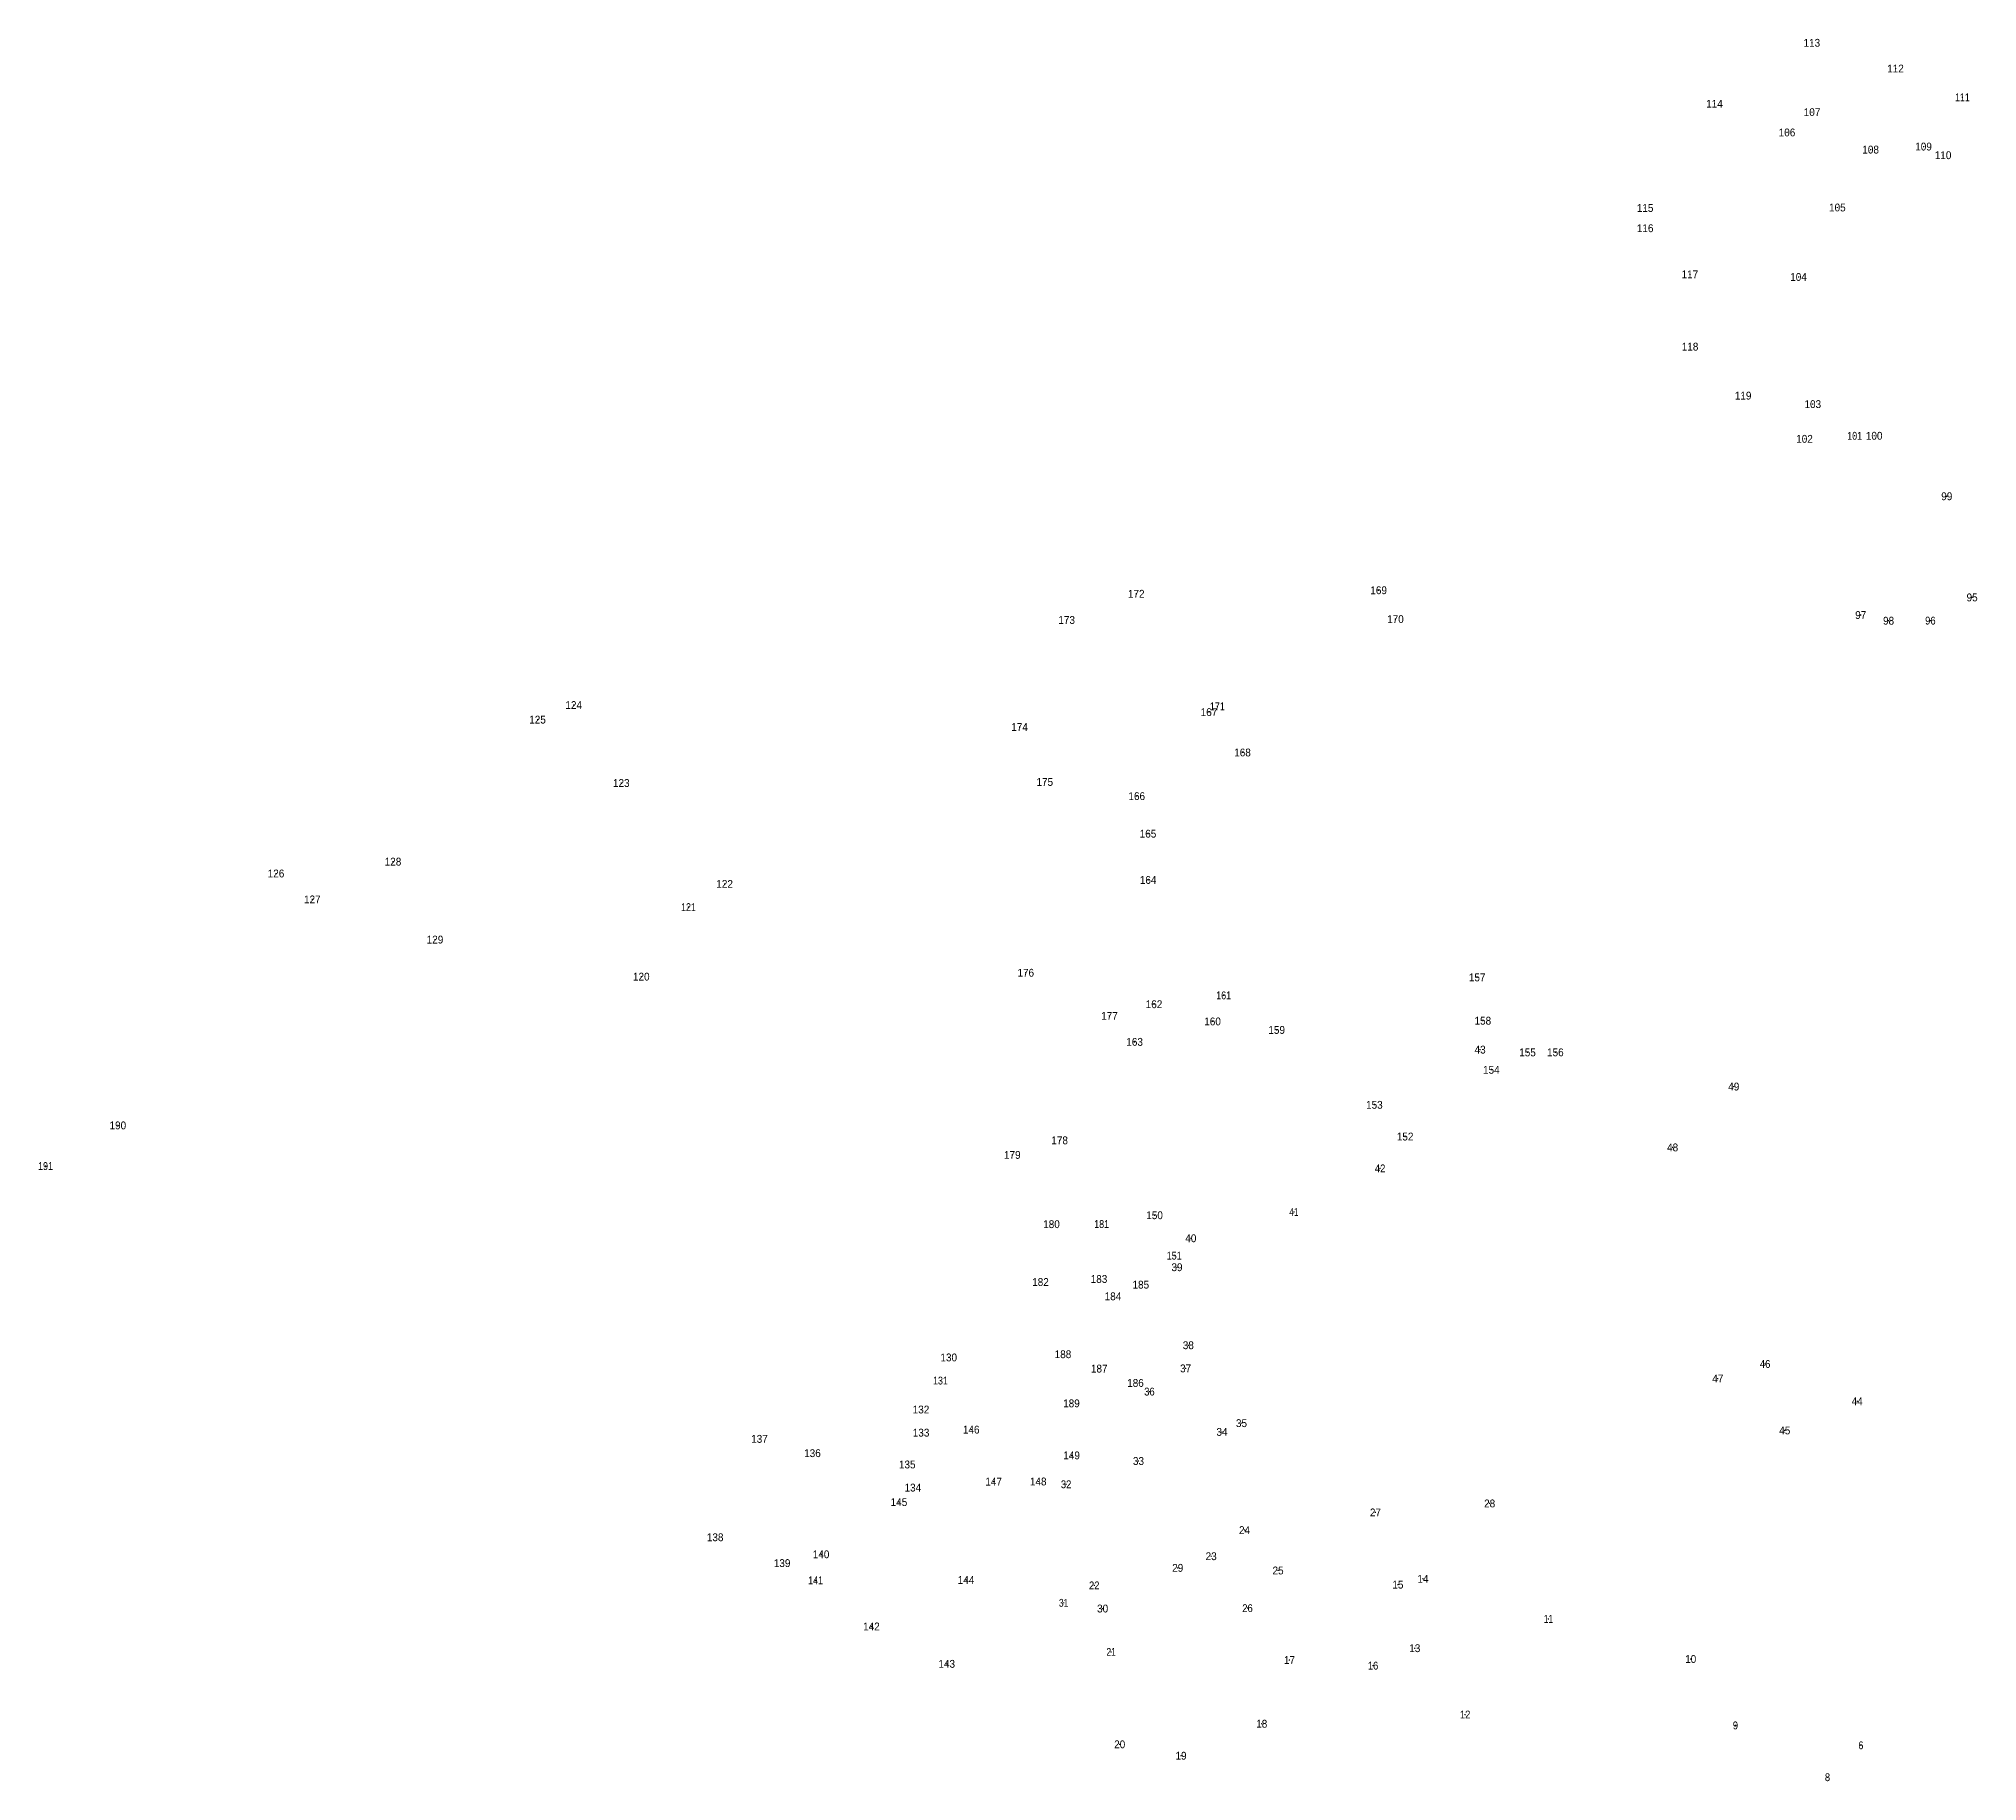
# Model space of a CAD drawing. Header units: metres. Extents: x 551938 to 556775, y 1847899 to 1849752.
# Drawn here: x 553942 to 555178, y 1848429 to 1849540 of the extents above; entities that cross this region are included whole.
import ezdxf
from ezdxf.enums import TextEntityAlignment as Align

# ---------------------------------------------------------------- set-up
doc = ezdxf.new("R2010")
doc.units = ezdxf.units.M
doc.header["$LTSCALE"] = 2
doc.layers.add('11', color=7, linetype='Continuous', lineweight=13)
doc.layers.add('12', color=7, linetype='Continuous')

msp = doc.modelspace()

# ---------------------------------------------------------------- texts
at = {"layer": '12'}
for s, width, p in [('113', 0.95, (555072.82, 1849535.35)), ('112', 0.95, (555126.175, 1849518.9)), ('114', 0.95, (555010.72, 1849496.46)), ('111', 0.85, (555168.885, 1849500.56)), ('107', 0.95, (555072.94, 1849491.09)), ('106', 0.95, (555056.975, 1849478.14)), ('109', 0.95, (555144.08, 1849469.14)), ('108', 0.95, (555110.32, 1849467.21)), ('110', 0.95, (555156.54, 1849463.64)), ('115', 0.95, (554966.46, 1849429.95)), ('105', 0.95, (555089.09, 1849430.27)), ('116', 0.95, (554966.495, 1849417.04)), ('117', 0.95, (554995.01, 1849387.6)), ('104', 0.95, (555064.32, 1849385.94)), ('118', 0.95, (554995.13, 1849341.5)), ('119', 0.95, (555028.98, 1849310.23)), ('103', 0.95, (555073.42, 1849304.82)), ('101', 0.85, (555100.135, 1849284.6)), ('100', 0.95, (555112.58, 1849284.63)), ('102', 0.95, (555068.145, 1849282.67)), ('99', 0.95, (555158.89, 1849246.02)), ('169', 0.95, (554796.48, 1849186.06)), ('172', 0.95, (554641.855, 1849183.81)), ('95', 0.95, (555175.05, 1849181.51)), ('173', 0.95, (554597.47, 1849167.1)), ('170', 0.95, (554807.19, 1849167.64)), ('97', 0.95, (555103.99, 1849170.26)), ('98', 0.95, (555121.77, 1849166.62)), ('96', 0.9, (555148.425, 1849166.69)), ('124', 0.95, (554283.03, 1849112.81)), ('171', 0.85, (554693.595, 1849112.02)), ('125', 0.95, (554259.95, 1849103.53)), ('174', 0.95, (554567.43, 1849098.78)), ('167', 0.95, (554688.26, 1849108.32)), ('168', 0.95, (554709.66, 1849082.55)), ('123', 0.95, (554313.37, 1849063.09)), ('175', 0.95, (554583.52, 1849063.78)), ('166', 0.95, (554642.185, 1849054.71)), ('165', 0.95, (554649.36, 1849030.76)), ('128', 0.95, (554167.76, 1849012.92)), ('126', 0.95, (554093.135, 1849005.35)), ('164', 0.95, (554649.44, 1849001.25)), ('127', 0.95, (554116.29, 1848988.81)), ('122', 0.95, (554379.295, 1848998.71)), ('121', 0.85, (554356.235, 1848983.89)), ('129', 0.95, (554194.55, 1848963.19)), ('120', 0.95, (554326.13, 1848939.55)), ('176', 0.95, (554571.385, 1848942.03)), ('157', 0.95, (554859.32, 1848939.08)), ('161', 0.85, (554697.625, 1848927.6)), ('177', 0.95, (554624.78, 1848914.5)), ('162', 0.95, (554653.195, 1848921.95)), ('160', 0.95, (554690.55, 1848910.98)), ('159', 0.95, (554731.44, 1848905.55)), ('158', 0.95, (554862.95, 1848911.43)), ('163', 0.95, (554640.82, 1848897.94)), ('43', 0.95, (554861.22, 1848892.98)), ('155', 0.95, (554891.44, 1848891.21)), ('156', 0.95, (554909.205, 1848891.26)), ('154', 0.95, (554868.36, 1848880.09)), ('49', 0.95, (555023.02, 1848869.42)), ('153', 0.95, (554793.77, 1848857.76)), ('190', 0.95, (553992.24, 1848844.64)), ('178', 0.95, (554592.99, 1848835.11)), ('152', 0.95, (554813.375, 1848837.52)), ('48', 0.95, (554984.02, 1848830.59)), ('191', 0.85, (553946.105, 1848818.7)), ('179', 0.95, (554562.8, 1848825.81)), ('42', 0.9, (554797.425, 1848817.2)), ('41', 0.8, (554742.415, 1848789.39)), ('180', 0.95, (554587.8, 1848781.62)), ('181', 0.85, (554619.795, 1848781.7)), ('150', 0.95, (554653.55, 1848787.32)), ('40', 0.95, (554676.69, 1848772.62)), ('151', 0.85, (554666.065, 1848761.53)), ('39', 0.95, (554667.85, 1848754.16)), ('182', 0.95, (554580.785, 1848744.71)), ('183', 0.95, (554618.11, 1848746.65)), ('185', 0.95, (554644.78, 1848743.03)), ('184', 0.95, (554627.02, 1848735.61)), ('38', 0.95, (554675.09, 1848704.38)), ('130', 0.95, (554522.26, 1848696.6)), ('188', 0.95, (554595.12, 1848698.64)), ('46', 0.9, (555043.015, 1848692.42)), ('131', 0.85, (554516.975, 1848681.84)), ('187', 0.95, (554618.25, 1848689.48)), ('186', 0.95, (554641.375, 1848680.32)), ('37', 0.95, (554673.35, 1848689.62)), ('47', 0.95, (555012.83, 1848683.12)), ('189', 0.95, (554600.54, 1848667.3)), ('36', 0.9, (554650.275, 1848674.8)), ('44', 0.95, (555101.74, 1848668.6)), ('132', 0.95, (554504.565, 1848663.36)), ('35', 0.95, (554708.99, 1848654.67)), ('137', 0.95, (554401.53, 1848644.65)), ('133', 0.95, (554504.61, 1848648.61)), ('146', 0.95, (554536.595, 1848650.54)), ('34', 0.95, (554696.56, 1848649.1)), ('45', 0.95, (555055.57, 1848650.03)), ('136', 0.95, (554435.325, 1848635.52)), ('135', 0.95, (554495.78, 1848628.3)), ('149', 0.95, (554600.62, 1848634.1)), ('33', 0.95, (554643.29, 1848630.52)), ('147', 0.95, (554550.9, 1848617.38)), ('148', 0.95, (554579.34, 1848617.45)), ('145', 0.95, (554490.5, 1848604.31)), ('134', 0.95, (554499.37, 1848613.55)), ('32', 0.9, (554597.115, 1848615.65)), ('28', 0.95, (554867.3, 1848603.44)), ('27', 0.95, (554794.44, 1848597.71)), ('138', 0.95, (554373.26, 1848581.87)), ('24', 0.95, (554710.94, 1848586.43)), ('140', 0.95, (554440.82, 1848570.98)), ('23', 0.95, (554689.65, 1848569.78)), ('139', 0.95, (554415.96, 1848565.38)), ('141', 0.85, (554437.315, 1848554.37)), ('144', 0.95, (554533.29, 1848554.62)), ('29', 0.95, (554668.34, 1848562.35)), ('25', 0.95, (554732.33, 1848560.67)), ('14', 0.95, (554824.77, 1848555.37)), ('22', 0.9, (554615.045, 1848551.14)), ('15', 0.95, (554808.78, 1848551.64)), ('31', 0.8, (554595.535, 1848540.03)), ('30', 0.95, (554620.42, 1848536.4)), ('26', 0.9, (554712.835, 1848536.64)), ('11', 0.8, (554904.825, 1848529.76)), ('142', 0.95, (554472.935, 1848524.96)), ('21', 0.8, (554625.835, 1848508.75)), ('13', 0.95, (554819.55, 1848511.1)), ('143', 0.95, (554520.98, 1848501.11)), ('17', 0.95, (554739.59, 1848503.51)), ('16', 0.9, (554792.915, 1848499.96)), ('10', 0.95, (554995.53, 1848504.18)), ('12', 0.9, (554851.645, 1848468.76)), ('18', 0.95, (554721.92, 1848462.89)), ('9', 0.9, (555024.07, 1848461.83)), ('20', 0.95, (554631.31, 1848449.75)), ('6', 0.85, (555104.085, 1848449.13)), ('19', 0.95, (554670.43, 1848442.47)), ('8', 0.9, (555082.81, 1848428.78))]:
    msp.add_text(s, height=5, dxfattribs=dict(at, width=width)).set_placement(p, align=Align.CENTER)

# ---------------------------------------------------------------- linework, layer by layer
at = {"layer": '11'}
for p, q in [((555073.14, 1849537.85), (555072.51, 1849537.85)), ((555072.82, 1849537.54), (555072.82, 1849538.16)), ((555126.5, 1849521.4), (555125.87, 1849521.4)), ((555126.18, 1849521.08), (555126.18, 1849521.71)), ((555011.03, 1849498.96), (555010.41, 1849498.96)), ((555010.72, 1849498.65), (555010.72, 1849499.27)), ((555169.2, 1849503.06), (555168.57, 1849503.06)), ((555168.88, 1849502.75), (555168.88, 1849503.38)), ((555073.25, 1849493.59), (555072.63, 1849493.59)), ((555072.94, 1849493.28), (555072.94, 1849493.9)), ((555057.29, 1849480.64), (555056.66, 1849480.64)), ((555056.98, 1849480.33), (555056.98, 1849480.95)), ((555110.64, 1849469.71), (555110.01, 1849469.71)), ((555110.32, 1849469.4), (555110.32, 1849470.02)), ((555144.4, 1849471.64), (555143.77, 1849471.64)), ((555144.08, 1849471.33), (555144.08, 1849471.96)), ((555156.85, 1849466.14), (555156.23, 1849466.14)), ((555156.54, 1849465.83), (555156.54, 1849466.46)), ((554966.77, 1849432.45), (554966.15, 1849432.45)), ((554966.46, 1849432.14), (554966.46, 1849432.76)), ((555089.4, 1849432.77), (555088.78, 1849432.77)), ((555089.09, 1849432.46), (555089.09, 1849433.08)), ((554966.81, 1849419.54), (554966.18, 1849419.54)), ((554966.5, 1849419.23), (554966.5, 1849419.85)), ((554995.32, 1849390.1), (554994.69, 1849390.1)), ((554995.01, 1849389.79), (554995.01, 1849390.42)), ((555064.64, 1849388.44), (555064.01, 1849388.44)), ((555064.32, 1849388.13), (555064.32, 1849388.75)), ((554995.44, 1849344), (554994.81, 1849344)), ((554995.13, 1849343.68), (554995.13, 1849344.31)), ((555029.29, 1849312.73), (555028.66, 1849312.73)), ((555028.98, 1849312.42), (555028.98, 1849313.04)), ((555073.73, 1849307.32), (555073.11, 1849307.32)), ((555073.42, 1849307), (555073.42, 1849307.63)), ((555068.46, 1849285.17), (555067.84, 1849285.17)), ((555068.15, 1849284.86), (555068.15, 1849285.48)), ((555100.45, 1849287.1), (555099.82, 1849287.1)), ((555100.13, 1849286.79), (555100.13, 1849287.41)), ((555112.89, 1849287.13), (555112.26, 1849287.13)), ((555112.58, 1849286.82), (555112.58, 1849287.44)), ((555159.2, 1849248.52), (555158.57, 1849248.52)), ((555158.89, 1849248.21), (555158.89, 1849248.83)), ((554642.17, 1849186.31), (554641.55, 1849186.31)), ((554641.86, 1849186), (554641.86, 1849186.63)), ((554796.79, 1849188.56), (554796.17, 1849188.56)), ((554796.48, 1849188.25), (554796.48, 1849188.87)), ((555175.36, 1849184.01), (555174.74, 1849184.01)), ((555175.05, 1849183.7), (555175.05, 1849184.32)), ((554597.78, 1849169.6), (554597.16, 1849169.6)), ((554597.47, 1849169.29), (554597.47, 1849169.91)), ((554807.5, 1849170.14), (554806.88, 1849170.14)), ((554807.19, 1849169.83), (554807.19, 1849170.46)), ((555104.3, 1849172.76), (555103.67, 1849172.76)), ((555103.99, 1849172.45), (555103.99, 1849173.07)), ((555122.08, 1849169.12), (555121.46, 1849169.12)), ((555121.77, 1849168.81), (555121.77, 1849169.43)), ((555148.74, 1849169.19), (555148.12, 1849169.19)), ((555148.43, 1849168.87), (555148.43, 1849169.5)), ((554283.03, 1849114.99), (554283.03, 1849115.62)), ((554260.26, 1849106.03), (554259.64, 1849106.03)), ((554259.95, 1849105.71), (554259.95, 1849106.34)), ((554283.34, 1849115.31), (554282.72, 1849115.31)), ((554688.58, 1849110.82), (554687.95, 1849110.82)), ((554688.26, 1849110.51), (554688.26, 1849111.13)), ((554693.9, 1849114.52), (554693.28, 1849114.52)), ((554693.59, 1849114.21), (554693.59, 1849114.83)), ((554567.75, 1849101.28), (554567.12, 1849101.28)), ((554567.43, 1849100.97), (554567.43, 1849101.6)), ((554709.97, 1849085.05), (554709.35, 1849085.05)), ((554709.66, 1849084.74), (554709.66, 1849085.37)), ((554583.83, 1849066.28), (554583.21, 1849066.28)), ((554583.52, 1849065.97), (554583.52, 1849066.6)), ((554313.68, 1849065.59), (554313.06, 1849065.59)), ((554313.37, 1849065.28), (554313.37, 1849065.9)), ((554642.5, 1849057.21), (554641.88, 1849057.21)), ((554642.19, 1849056.9), (554642.19, 1849057.52)), ((554649.68, 1849033.26), (554649.05, 1849033.26)), ((554649.36, 1849032.94), (554649.36, 1849033.57)), ((554093.45, 1849007.85), (554092.82, 1849007.85)), ((554093.14, 1849007.54), (554093.14, 1849008.16)), ((554168.08, 1849015.42), (554167.45, 1849015.42)), ((554167.76, 1849015.11), (554167.76, 1849015.73)), ((554379.61, 1849001.21), (554378.99, 1849001.21)), ((554379.3, 1849000.9), (554379.3, 1849001.52)), ((554649.75, 1849003.75), (554649.13, 1849003.75)), ((554649.44, 1849003.44), (554649.44, 1849004.06)), ((554116.6, 1848991.31), (554115.97, 1848991.31)), ((554116.28, 1848991), (554116.28, 1848991.62)), ((554356.54, 1848986.39), (554355.92, 1848986.39)), ((554356.23, 1848986.08), (554356.23, 1848986.71)), ((554194.86, 1848965.69), (554194.24, 1848965.69)), ((554194.55, 1848965.38), (554194.55, 1848966)), ((554326.13, 1848941.74), (554326.13, 1848942.36)), ((554571.7, 1848944.53), (554571.08, 1848944.53)), ((554571.39, 1848944.21), (554571.39, 1848944.84)), ((554326.44, 1848942.05), (554325.82, 1848942.05)), ((554697.93, 1848930.1), (554697.3, 1848930.1)), ((554697.62, 1848929.79), (554697.62, 1848930.41)), ((554859.63, 1848941.58), (554859.01, 1848941.58)), ((554859.32, 1848941.27), (554859.32, 1848941.89)), ((554653.51, 1848924.45), (554652.89, 1848924.45)), ((554653.2, 1848924.14), (554653.2, 1848924.76)), ((554625.09, 1848917), (554624.47, 1848917)), ((554624.78, 1848916.69), (554624.78, 1848917.31)), ((554690.86, 1848913.48), (554690.24, 1848913.48)), ((554690.55, 1848913.17), (554690.55, 1848913.79)), ((554731.75, 1848908.05), (554731.13, 1848908.05)), ((554731.44, 1848907.74), (554731.44, 1848908.37)), ((554863.26, 1848913.93), (554862.64, 1848913.93)), ((554862.95, 1848913.62), (554862.95, 1848914.24)), ((554641.13, 1848900.44), (554640.51, 1848900.44)), ((554640.82, 1848900.13), (554640.82, 1848900.76)), ((554861.53, 1848895.48), (554860.91, 1848895.48)), ((554861.22, 1848895.17), (554861.22, 1848895.79)), ((554891.75, 1848893.71), (554891.13, 1848893.71)), ((554891.44, 1848893.4), (554891.44, 1848894.02)), ((554909.52, 1848893.76), (554908.9, 1848893.76)), ((554909.21, 1848893.45), (554909.21, 1848894.07)), ((554868.67, 1848882.59), (554868.05, 1848882.59)), ((554868.36, 1848882.28), (554868.36, 1848882.9)), ((555023.33, 1848871.92), (555022.7, 1848871.92)), ((555023.02, 1848871.61), (555023.02, 1848872.24)), ((554794.09, 1848860.26), (554793.46, 1848860.26)), ((554793.77, 1848859.95), (554793.77, 1848860.58)), ((553992.55, 1848847.14), (553991.93, 1848847.14)), ((553992.24, 1848846.83), (553992.24, 1848847.45)), ((554593.31, 1848837.61), (554592.68, 1848837.61)), ((554592.99, 1848837.3), (554592.99, 1848837.93)), ((554813.69, 1848840.02), (554813.06, 1848840.02)), ((554813.38, 1848839.71), (554813.38, 1848840.34)), ((554984.33, 1848833.09), (554983.7, 1848833.09)), ((554984.02, 1848832.78), (554984.02, 1848833.4)), ((553946.41, 1848821.2), (553945.78, 1848821.2)), ((553946.1, 1848820.89), (553946.1, 1848821.51)), ((554563.12, 1848828.31), (554562.49, 1848828.31)), ((554562.8, 1848828), (554562.8, 1848828.62)), ((554797.74, 1848819.7), (554797.12, 1848819.7)), ((554797.43, 1848819.38), (554797.43, 1848820.01)), ((554588.11, 1848784.12), (554587.49, 1848784.12)), ((554587.8, 1848783.8), (554587.8, 1848784.43)), ((554620.1, 1848784.2), (554619.48, 1848784.2)), ((554619.79, 1848783.88), (554619.79, 1848784.51)), ((554653.86, 1848789.82), (554653.24, 1848789.82)), ((554653.55, 1848789.51), (554653.55, 1848790.13)), ((554742.72, 1848791.89), (554742.1, 1848791.89)), ((554742.41, 1848791.58), (554742.41, 1848792.2)), ((554677, 1848775.12), (554676.38, 1848775.12)), ((554676.69, 1848774.81), (554676.69, 1848775.43)), ((554666.37, 1848764.03), (554665.74, 1848764.03)), ((554666.06, 1848763.72), (554666.06, 1848764.34)), ((554667.85, 1848756.34), (554667.85, 1848756.97)), ((554581.1, 1848747.21), (554580.48, 1848747.21)), ((554580.79, 1848746.9), (554580.79, 1848747.52)), ((554618.42, 1848749.15), (554617.79, 1848749.15)), ((554618.11, 1848748.84), (554618.11, 1848749.46)), ((554645.09, 1848745.53), (554644.46, 1848745.53)), ((554644.78, 1848745.22), (554644.78, 1848745.84)), ((554668.16, 1848756.66), (554667.54, 1848756.66)), ((554627.33, 1848738.11), (554626.71, 1848738.11)), ((554627.02, 1848737.8), (554627.02, 1848738.42)), ((554522.57, 1848699.1), (554521.95, 1848699.1)), ((554522.26, 1848698.79), (554522.26, 1848699.42)), ((554595.44, 1848701.14), (554594.81, 1848701.14)), ((554595.12, 1848700.83), (554595.12, 1848701.45)), ((554675.4, 1848706.88), (554674.78, 1848706.88)), ((554675.09, 1848706.57), (554675.09, 1848707.19)), ((555043.02, 1848694.61), (555043.02, 1848695.23)), ((554517.28, 1848684.34), (554516.65, 1848684.34)), ((554516.97, 1848684.02), (554516.97, 1848684.65)), ((554618.57, 1848691.98), (554617.94, 1848691.98)), ((554618.25, 1848691.66), (554618.25, 1848692.29)), ((554641.69, 1848682.82), (554641.07, 1848682.82)), ((554641.38, 1848682.5), (554641.38, 1848683.13)), ((554673.66, 1848692.12), (554673.04, 1848692.12)), ((554673.35, 1848691.81), (554673.35, 1848692.43)), ((555013.15, 1848685.62), (555012.52, 1848685.62)), ((555012.83, 1848685.31), (555012.83, 1848685.93)), ((555043.34, 1848694.92), (555042.71, 1848694.92)), ((554650.59, 1848677.3), (554649.97, 1848677.3)), ((554650.28, 1848676.99), (554650.28, 1848677.62)), ((555102.05, 1848671.1), (555101.42, 1848671.1)), ((555101.74, 1848670.79), (555101.74, 1848671.41)), ((554504.88, 1848665.86), (554504.26, 1848665.86)), ((554504.57, 1848665.55), (554504.57, 1848666.17)), ((554600.85, 1848669.8), (554600.22, 1848669.8)), ((554600.54, 1848669.49), (554600.54, 1848670.11)), ((554401.85, 1848647.15), (554401.22, 1848647.15)), ((554401.54, 1848646.84), (554401.54, 1848647.47)), ((554504.92, 1848651.11), (554504.3, 1848651.11)), ((554504.61, 1848650.8), (554504.61, 1848651.42)), ((554536.91, 1848653.04), (554536.28, 1848653.04)), ((554536.6, 1848652.72), (554536.6, 1848653.35)), ((554696.87, 1848651.6), (554696.25, 1848651.6)), ((554696.56, 1848651.29), (554696.56, 1848651.91)), ((554709.3, 1848657.17), (554708.67, 1848657.17)), ((554708.99, 1848656.86), (554708.99, 1848657.48)), ((555055.89, 1848652.53), (555055.26, 1848652.53)), ((555055.57, 1848652.22), (555055.57, 1848652.85)), ((554435.64, 1848638.02), (554435.02, 1848638.02)), ((554435.33, 1848637.71), (554435.33, 1848638.33)), ((554600.93, 1848636.6), (554600.31, 1848636.6)), ((554600.62, 1848636.29), (554600.62, 1848636.91)), ((554643.29, 1848632.71), (554643.29, 1848633.34)), ((554496.09, 1848630.8), (554495.46, 1848630.8)), ((554495.78, 1848630.48), (554495.78, 1848631.11)), ((554643.6, 1848633.02), (554642.98, 1848633.02)), ((554499.68, 1848616.05), (554499.06, 1848616.05)), ((554499.37, 1848615.74), (554499.37, 1848616.36)), ((554551.21, 1848619.88), (554550.59, 1848619.88)), ((554550.9, 1848619.56), (554550.9, 1848620.19)), ((554579.65, 1848619.95), (554579.02, 1848619.95)), ((554579.34, 1848619.64), (554579.34, 1848620.26)), ((554597.43, 1848618.15), (554596.8, 1848618.15)), ((554597.12, 1848617.84), (554597.12, 1848618.46)), ((554490.82, 1848606.81), (554490.19, 1848606.81)), ((554490.5, 1848606.5), (554490.5, 1848607.12)), ((554794.76, 1848600.21), (554794.13, 1848600.21)), ((554794.44, 1848599.9), (554794.44, 1848600.53)), ((554867.61, 1848605.94), (554866.99, 1848605.94)), ((554867.3, 1848605.63), (554867.3, 1848606.25)), ((554373.57, 1848584.37), (554372.95, 1848584.37)), ((554373.26, 1848584.06), (554373.26, 1848584.69)), ((554711.25, 1848588.93), (554710.63, 1848588.93)), ((554710.94, 1848588.62), (554710.94, 1848589.24)), ((554441.14, 1848573.48), (554440.51, 1848573.48)), ((554440.82, 1848573.17), (554440.82, 1848573.79)), ((554689.97, 1848572.28), (554689.34, 1848572.28)), ((554689.65, 1848571.97), (554689.65, 1848572.59)), ((554416.27, 1848567.88), (554415.64, 1848567.88)), ((554415.96, 1848567.57), (554415.96, 1848568.2)), ((554668.66, 1848564.85), (554668.03, 1848564.85)), ((554668.34, 1848564.54), (554668.34, 1848565.16)), ((554732.64, 1848563.17), (554732.02, 1848563.17)), ((554732.33, 1848562.86), (554732.33, 1848563.48)), ((554437.62, 1848556.87), (554437, 1848556.87)), ((554437.31, 1848556.56), (554437.31, 1848557.18)), ((554533.6, 1848557.12), (554532.98, 1848557.12)), ((554533.29, 1848556.81), (554533.29, 1848557.43)), ((554615.37, 1848553.64), (554614.74, 1848553.64)), ((554615.05, 1848553.33), (554615.05, 1848553.96)), ((554809.1, 1848554.14), (554808.47, 1848554.14)), ((554808.78, 1848553.83), (554808.78, 1848554.45)), ((554825.08, 1848557.87), (554824.46, 1848557.87)), ((554824.77, 1848557.56), (554824.77, 1848558.18)), ((554595.84, 1848542.53), (554595.22, 1848542.53)), ((554595.53, 1848542.22), (554595.53, 1848542.84)), ((554620.74, 1848538.9), (554620.11, 1848538.9)), ((554620.42, 1848538.59), (554620.42, 1848539.21)), ((554713.16, 1848539.14), (554712.53, 1848539.14)), ((554712.84, 1848538.83), (554712.84, 1848539.45)), ((554473.25, 1848527.46), (554472.62, 1848527.46)), ((554472.94, 1848527.14), (554472.94, 1848527.77)), ((554905.13, 1848532.26), (554904.5, 1848532.26)), ((554904.82, 1848531.95), (554904.82, 1848532.57)), ((554626.14, 1848511.25), (554625.52, 1848511.25)), ((554625.83, 1848510.94), (554625.83, 1848511.56)), ((554819.86, 1848513.6), (554819.24, 1848513.6)), ((554819.55, 1848513.28), (554819.55, 1848513.91)), ((554521.3, 1848503.61), (554520.67, 1848503.61)), ((554520.98, 1848503.29), (554520.98, 1848503.92)), ((554739.9, 1848506.01), (554739.28, 1848506.01)), ((554739.59, 1848505.7), (554739.59, 1848506.32)), ((554793.23, 1848502.46), (554792.61, 1848502.46)), ((554792.92, 1848502.15), (554792.92, 1848502.77)), ((554995.84, 1848506.68), (554995.22, 1848506.68)), ((554995.53, 1848506.36), (554995.53, 1848506.99)), ((554722.24, 1848465.39), (554721.61, 1848465.39)), ((554721.92, 1848465.08), (554721.92, 1848465.7)), ((554851.97, 1848471.26), (554851.34, 1848471.26)), ((554851.65, 1848470.95), (554851.65, 1848471.57)), ((555024.39, 1848464.33), (555023.76, 1848464.33)), ((555024.07, 1848464.02), (555024.07, 1848464.64)), ((554631.63, 1848452.25), (554631, 1848452.25)), ((554631.31, 1848451.94), (554631.31, 1848452.56)), ((555104.4, 1848451.63), (555103.78, 1848451.63)), ((555104.09, 1848451.32), (555104.09, 1848451.94)), ((554670.75, 1848444.97), (554670.12, 1848444.97)), ((554670.43, 1848444.66), (554670.43, 1848445.28)), ((555083.12, 1848431.28), (555082.5, 1848431.28)), ((555082.81, 1848430.97), (555082.81, 1848431.6))]:
    msp.add_line(p, q, dxfattribs=at)

msp.set_redraw_order([(e.dxf.handle, doc.entitydb.next_handle()) for e in msp.query("TEXT MTEXT ATTDEF DIMENSION ARC_DIMENSION")])  # texts and dimensions are drawn at this point

doc.saveas('drawing.dxf')
